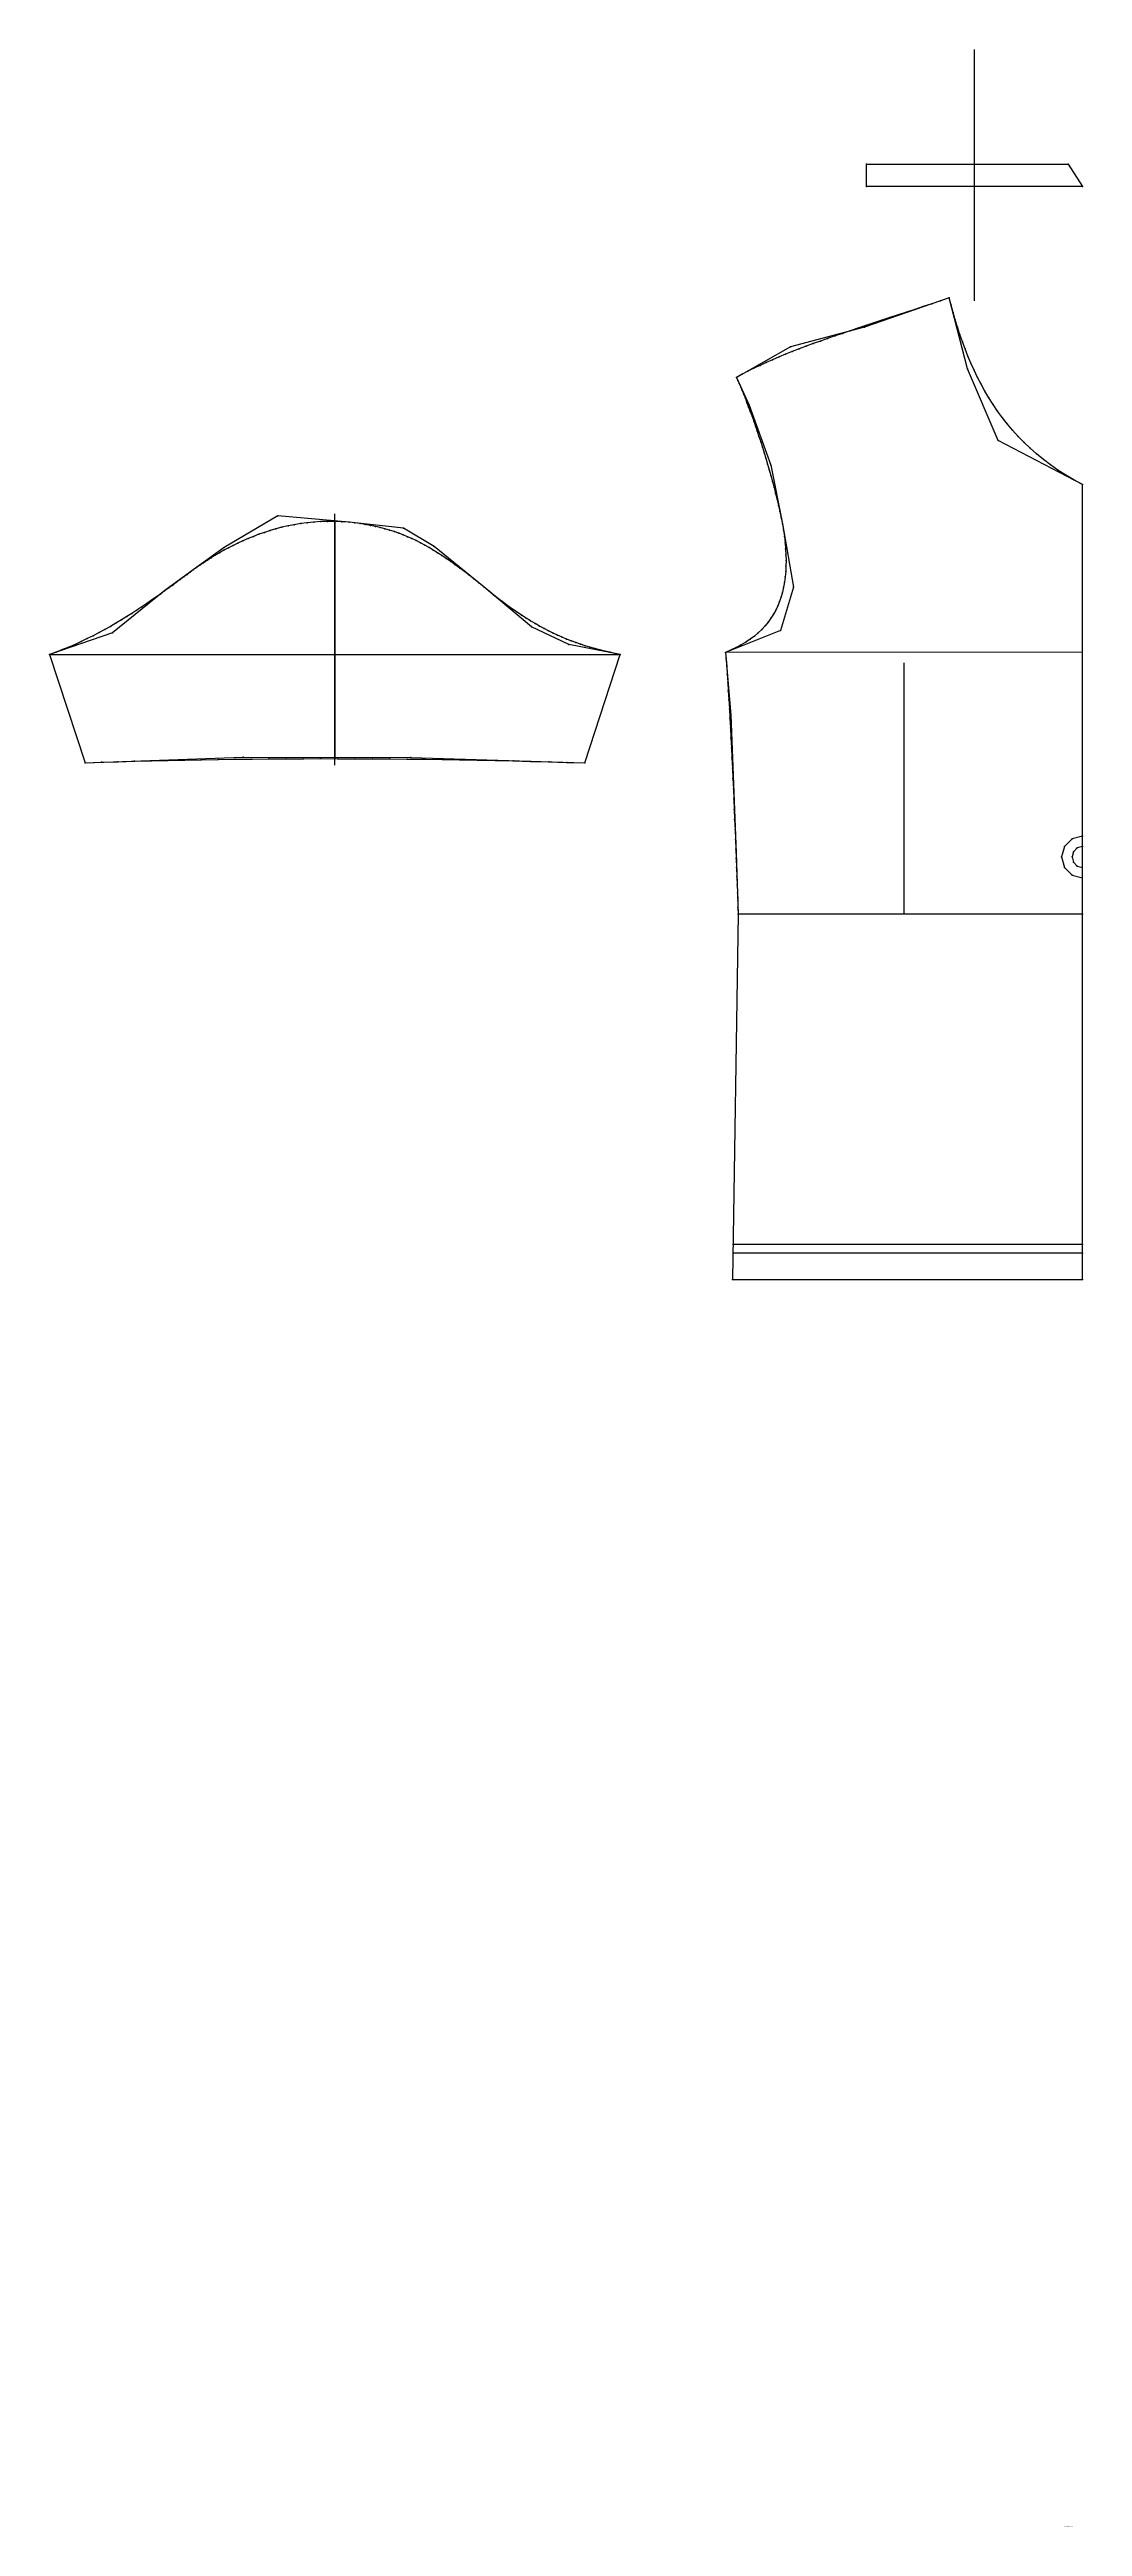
# Model space of a CAD drawing. Extents: x -727 to 1434, y 0 to 1774.
# Drawn here: x -727 to 13, y 0 to 1774 of the extents above; entities that cross this region are included whole.
import ezdxf

# ---------------------------------------------------------------- set-up
doc = ezdxf.new("R2010")
doc.units = 0

# ---------------------------------------------------------------- blocks, each defined once
blk = doc.blocks.new('37_M')
at = {"layer": '1'}
blk.add_lwpolyline([(13.032791, 893.018738), (13.016891, 1462.437012), (6.90062, 1465.763062), (1.05072, 1469.22644), (-4.540054, 1472.822266), (-9.878883, 1476.54541), (-14.972946, 1480.390869), (-19.82943, 1484.353638), (-24.455574, 1488.428467), (-28.858536, 1492.610474), (-33.045509, 1496.894531), (-37.023727, 1501.275635), (-40.800362, 1505.748657), (-44.382599, 1510.308716), (-47.777657, 1514.950439), (-50.992733, 1519.668945), (-54.034988, 1524.459351), (-56.911659, 1529.316406), (-59.629925, 1534.234985), (-62.19698, 1539.210205), (-64.620026, 1544.236816), (-66.90625, 1549.309937), (-69.062851, 1554.424561), (-71.097031, 1559.575439), (-73.015991, 1564.757568), (-74.826912, 1569.966064), (-76.536995, 1575.195679), (-78.153442, 1580.441406), (-79.683449, 1585.69812), (-81.134201, 1590.960938), (-82.512909, 1596.224609), (-88.768593, 1594.065918), (-94.967186, 1591.953491), (-101.107117, 1589.883545), (-107.186768, 1587.852783), (-113.204567, 1585.8573), (-119.158913, 1583.893677), (-125.04821, 1581.958252), (-130.870865, 1580.047241), (-136.62529, 1578.157227), (-142.309891, 1576.284424), (-147.92308, 1574.425293), (-153.463257, 1572.576294), (-158.928833, 1570.733643), (-164.318207, 1568.893799), (-169.629791, 1567.053101), (-174.862, 1565.208008), (-180.013245, 1563.354736), (-185.081909, 1561.489746), (-190.066422, 1559.609619), (-194.965164, 1557.710449), (-199.776581, 1555.788696), (-204.499054, 1553.840698), (-209.130997, 1551.862915), (-213.670807, 1549.851685), (-218.116913, 1547.803467), (-222.467712, 1545.714478), (-226.721588, 1543.581177), (-230.876984, 1541.399902), (-234.932297, 1539.167236), (-233.978806, 1537.027344), (-232.981384, 1534.729248), (-231.943451, 1532.278809), (-230.868439, 1529.681641), (-229.759766, 1526.94397), (-228.621002, 1524.071533), (-227.455475, 1521.07019), (-226.266724, 1517.945801), (-225.058167, 1514.704346), (-223.833252, 1511.351563), (-222.595413, 1507.893433), (-221.348145, 1504.335693), (-220.094879, 1500.684326), (-218.83902, 1496.94519), (-217.584122, 1493.124146), (-216.333557, 1489.227173), (-215.09079, 1485.259888), (-213.859283, 1481.228394), (-212.642487, 1477.13855), (-211.443848, 1472.996094), (-210.266846, 1468.807007), (-209.114883, 1464.577148), (-207.991455, 1460.312378), (-206.899979, 1456.018555), (-205.843933, 1451.701538), (-204.826736, 1447.36731), (-203.851883, 1443.021606), (-202.922791, 1438.67041), (-202.042938, 1434.31958), (-201.289856, 1429.668701), (-200.662872, 1425.12207), (-200.165024, 1420.679688), (-199.799469, 1416.341797), (-199.569305, 1412.108398), (-199.477737, 1407.979858), (-199.527802, 1403.956177), (-199.722641, 1400.037354), (-200.06543, 1396.223755), (-200.559235, 1392.515381), (-201.207184, 1388.912598), (-202.012466, 1385.415283), (-202.978119, 1382.02356), (-204.1073, 1378.737793), (-205.403168, 1375.557983), (-206.86879, 1372.484375), (-208.507339, 1369.516846), (-210.321899, 1366.655884), (-212.315613, 1363.901489), (-214.491608, 1361.253662), (-216.853027, 1358.712646), (-219.402954, 1356.278687), (-222.144531, 1353.951782), (-225.080872, 1351.732178), (-228.215134, 1349.619873), (-231.5504, 1347.615234), (-235.089813, 1345.71814), (-238.836502, 1343.928833), (-242.793594, 1342.247559), (-242.3992, 1337.411743), (-242.005737, 1332.219971), (-241.613724, 1326.698853), (-241.223755, 1320.875), (-240.83638, 1314.775024), (-240.452194, 1308.425537), (-240.071686, 1301.853027), (-239.69545, 1295.084351), (-239.324081, 1288.145874), (-238.958084, 1281.064453), (-238.598053, 1273.866455), (-238.244537, 1266.578735), (-237.898087, 1259.227783), (-237.55925, 1251.840088), (-237.228653, 1244.442505), (-236.906784, 1237.061523), (-236.594238, 1229.723755), (-236.291565, 1222.455811), (-235.999313, 1215.284424), (-235.718048, 1208.235962), (-235.448349, 1201.33728), (-235.190765, 1194.614868), (-234.945862, 1188.095337), (-234.714172, 1181.805298), (-234.496277, 1175.771484), (-234.29274, 1170.020264), (-234.104111, 1164.578491), (-233.930939, 1159.472778), (-233.773819, 1154.729492), (-237.886398, 893.007751)], close=True, dxfattribs=at)
at = {"layer": '2'}
for p in [(-82.512909, 1596.224609), (-82.512909, 1596.224609), (-234.932297, 1539.167236), (-234.932297, 1539.167236), (13.016891, 1462.437012), (13.016891, 1462.437012), (-202.042938, 1434.31958), (-202.042938, 1434.31958), (-242.793594, 1342.247559), (-242.793594, 1342.247559), (12.890594, 1342.256104), (13.022392, 1210.673096), (13.022392, 1203.173096), (-233.773819, 1154.729492), (-233.773819, 1154.729492), (13.024292, 1154.737793), (13.031593, 918.018738), (13.031593, 912.018677), (-237.886398, 893.007751), (-237.886398, 893.007751), (13.032791, 893.018738), (13.032791, 893.018738)]:
    blk.add_point(p, dxfattribs=at)
at = {"layer": '3'}
for p in [(-130.870865, 1580.047241), (-125.04821, 1581.958252), (-119.158913, 1583.893677), (-113.204567, 1585.8573), (-107.186768, 1587.852783), (-101.107117, 1589.883545), (-94.967186, 1591.953491), (-88.768593, 1594.065918), (-81.134201, 1590.960938), (-79.683449, 1585.69812), (-78.153442, 1580.441406), (-185.081909, 1561.489746), (-180.013245, 1563.354736), (-174.862, 1565.208008), (-169.629791, 1567.053101), (-164.318207, 1568.893799), (-158.928833, 1570.733643), (-153.463257, 1572.576294), (-147.92308, 1574.425293), (-143.255249, 1575.121338), (-142.309891, 1576.284424), (-136.62529, 1578.157227), (-76.536995, 1575.195679), (-74.826912, 1569.966064), (-73.015991, 1564.757568), (-226.721588, 1543.581177), (-222.467712, 1545.714478), (-218.116913, 1547.803467), (-213.670807, 1549.851685), (-209.130997, 1551.862915), (-204.499054, 1553.840698), (-199.776581, 1555.788696), (-196.219879, 1561.011475), (-194.965164, 1557.710449), (-190.066422, 1559.609619), (-71.097031, 1559.575439), (-69.51049, 1545.353516), (-69.062851, 1554.424561), (-66.90625, 1549.309937), (-64.620026, 1544.236816), (-233.978806, 1537.027344), (-232.981384, 1534.729248), (-231.943451, 1532.278809), (-230.876984, 1541.399902), (-230.868439, 1529.681641), (-229.759766, 1526.94397), (-62.19698, 1539.210205), (-59.629925, 1534.234985), (-56.911659, 1529.316406), (-228.621002, 1524.071533), (-227.455475, 1521.07019), (-226.266724, 1517.945801), (-225.939056, 1519.265869), (-225.058167, 1514.704346), (-223.833252, 1511.351563), (-54.034988, 1524.459351), (-50.992733, 1519.668945), (-47.777657, 1514.950439), (-44.382599, 1510.308716), (-222.595413, 1507.893433), (-221.348145, 1504.335693), (-220.094879, 1500.684326), (-218.83902, 1496.94519), (-217.584122, 1493.124146), (-47.417526, 1493.907471), (-40.800362, 1505.748657), (-37.023727, 1501.275635), (-33.045509, 1496.894531), (-28.858536, 1492.610474), (-216.333557, 1489.227173), (-215.09079, 1485.259888), (-213.859283, 1481.228394), (-212.642487, 1477.13855), (-211.443848, 1472.996094), (-210.29921, 1476.357422), (-24.455574, 1488.428467), (-19.82943, 1484.353638), (-14.972946, 1480.390869), (-9.878883, 1476.54541), (-4.540054, 1472.822266), (-210.266846, 1468.807007), (-209.114883, 1464.577148), (-207.991455, 1460.312378), (-206.899979, 1456.018555), (1.05072, 1469.22644), (6.90062, 1465.763062), (-205.843933, 1451.701538), (-204.826736, 1447.36731), (-203.851883, 1443.021606), (-202.922791, 1438.67041), (-201.289856, 1429.668701), (-200.662872, 1425.12207), (-200.165024, 1420.679688), (-199.799469, 1416.341797), (-199.569305, 1412.108398), (-199.527802, 1403.956177), (-199.477737, 1407.979858), (-202.012466, 1385.415283), (-201.207184, 1388.912598), (-200.559235, 1392.515381), (-200.06543, 1396.223755), (-199.722641, 1400.037354), (-194.164246, 1388.858643), (-210.321899, 1366.655884), (-208.507339, 1369.516846), (-206.86879, 1372.484375), (-205.403168, 1375.557983), (-204.1073, 1378.737793), (-202.978119, 1382.02356), (-228.215134, 1349.619873), (-225.080872, 1351.732178), (-222.144531, 1353.951782), (-219.402954, 1356.278687), (-216.853027, 1358.712646), (-214.491608, 1361.253662), (-212.315613, 1363.901489), (-203.514801, 1357.978027), (-242.3992, 1337.411743), (-242.005737, 1332.219971), (-238.836502, 1343.928833), (-235.089813, 1345.71814), (-231.5504, 1347.615234), (-241.613724, 1326.698853), (-241.223755, 1320.875), (-240.83638, 1314.775024), (-240.452194, 1308.425537), (-240.071686, 1301.853027), (-239.69545, 1295.084351), (-238.978516, 1297.307861), (-239.324081, 1288.145874), (-238.958084, 1281.064453), (-238.598053, 1273.866455), (-238.244537, 1266.578735), (-237.898087, 1259.227783), (-237.55925, 1251.840088), (-237.228653, 1244.442505), (-236.906784, 1237.061523), (-236.594238, 1229.723755), (-236.291565, 1222.455811), (-235.999313, 1215.284424), (-235.718048, 1208.235962), (5.522392, 1208.663574), (-235.448349, 1201.33728), (-235.213425, 1198.742188), (-235.190765, 1194.614868), (-1.977608, 1195.673096), (0.032288, 1203.173096), (5.522392, 1195.673096), (6.527092, 1199.423096), (6.527092, 1191.923096), (9.272392, 1202.168213), (9.272392, 1189.178223), (-234.945862, 1188.095337), (-234.714172, 1181.805298), (-234.496277, 1175.771484), (0.032288, 1188.173096), (5.522392, 1182.682739), (-234.29274, 1170.020264), (-234.104111, 1164.578491), (-233.930939, 1159.472778)]:
    blk.add_point(p, dxfattribs=at)
at = {"layer": '4'}
blk.add_point((-202.042938, 1434.31958), dxfattribs=at)
at = {"layer": '7'}
blk.add_line((-114.880402, 1154.616211), (-114.880402, 1334.616211), dxfattribs=at)
at = {"layer": '8'}
for points in [[(12.890594, 1342.256104), (-242.793015, 1342.246948)], [(13.022392, 1210.673096), (5.522392, 1208.663574), (0.032288, 1203.173096), (-1.977608, 1195.673096), (0.032288, 1188.173096), (5.522392, 1182.682739), (13.022392, 1180.673096)], [(13.022392, 1203.173096), (9.272392, 1202.168213), (6.527092, 1199.423096), (5.522392, 1195.673096), (6.527092, 1191.923096), (9.272392, 1189.178223), (13.022392, 1188.173096)], [(13.024292, 1154.737793), (-233.773819, 1154.72998)], [(13.031593, 918.018738), (-237.887619, 918.007446)], [(13.031593, 912.018677), (-237.887619, 912.007324)]]:
    blk.add_lwpolyline(points, dxfattribs=at)
at = {"layer": '84'}
blk.add_lwpolyline([(13.032791, 893.018738), (13.016891, 1462.437012), (-47.417526, 1493.907471), (-69.51049, 1545.353516), (-82.512909, 1596.224609), (-143.255249, 1575.121338), (-196.219879, 1561.011475), (-234.932297, 1539.167236), (-225.939056, 1519.265869), (-210.29921, 1476.357422), (-202.042938, 1434.31958), (-194.164246, 1388.858643), (-203.514801, 1357.978027), (-242.793594, 1342.247559), (-238.978516, 1297.307861), (-235.213425, 1198.742188), (-233.773819, 1154.729492), (-237.886398, 893.007751)], close=True, dxfattribs=at)
blk = doc.blocks.new('Pattern2D_768528_M')
at = {"layer": '1'}
blk.add_lwpolyline([(-141.776825, 1691.999878), (2.774567, 1691.999878), (13.032806, 1676.000122), (-141.776825, 1676.000366)], close=True, dxfattribs=at)
at = {"layer": '2'}
for p in [(-141.776825, 1691.999878), (-141.776825, 1691.999878), (2.774567, 1691.999878), (2.774567, 1691.999878), (-141.776825, 1676.000366), (-141.776825, 1676.000366), (-141.776825, 1676.000366), (13.032806, 1676.000122), (13.032806, 1676.000122)]:
    blk.add_point(p, dxfattribs=at)
at = {"layer": '4'}
blk.add_point((-141.776825, 1676.000366), dxfattribs=at)
at = {"layer": '7'}
blk.add_line((-64.372009, 1594), (-64.372009, 1774), dxfattribs=at)
at = {"layer": '8'}
blk.add_lwpolyline([(-141.776825, 1676.000366), (-141.776825, 1692.000366)], dxfattribs=at)
at = {"layer": '84'}
blk.add_lwpolyline([(-141.776825, 1691.999878), (2.774567, 1691.999878), (13.032806, 1676.000122), (-141.776825, 1676.000366)], close=True, dxfattribs=at)
blk = doc.blocks.new('39_M')
at = {"layer": '1'}
blk.add_lwpolyline([(-343.787537, 1263.065552), (-318.371338, 1340.786743), (-322.13092, 1341.532349), (-325.823853, 1342.320801), (-329.454468, 1343.154663), (-333.026978, 1344.036499), (-336.545532, 1344.968628), (-340.014343, 1345.953613), (-343.437744, 1346.994141), (-346.819855, 1348.092407), (-350.164856, 1349.250977), (-353.477051, 1350.472534), (-356.760681, 1351.759399), (-360.019836, 1353.114136), (-363.25885, 1354.539185), (-366.481873, 1356.037109), (-369.693176, 1357.610352), (-372.896912, 1359.261353), (-376.097351, 1360.992798), (-379.298706, 1362.807007), (-382.505188, 1364.706421), (-385.721008, 1366.693726), (-388.950378, 1368.771362), (-392.19754, 1370.941772), (-395.466675, 1373.20752), (-398.762024, 1375.570923), (-402.08783, 1378.03479), (-405.448273, 1380.601318), (-408.847565, 1383.273071), (-412.289978, 1386.052612), (-415.779633, 1388.942383), (-419.443542, 1391.893433), (-423.015594, 1394.732666), (-426.50354, 1397.46167), (-429.914948, 1400.082275), (-433.257446, 1402.596313), (-436.538605, 1405.005493), (-439.766144, 1407.311523), (-442.947571, 1409.516113), (-446.090576, 1411.621094), (-449.202789, 1413.628052), (-452.291809, 1415.53894), (-455.365204, 1417.355225), (-458.430664, 1419.078979), (-461.495819, 1420.71167), (-464.568207, 1422.255127), (-467.655548, 1423.71106), (-470.765381, 1425.081299), (-473.905334, 1426.367554), (-477.083099, 1427.571533), (-480.306213, 1428.694946), (-483.582336, 1429.739624), (-486.919098, 1430.707153), (-490.324097, 1431.599487), (-493.804932, 1432.418213), (-497.369263, 1433.165161), (-501.024719, 1433.841919), (-504.77887, 1434.450439), (-508.639374, 1434.99231), (-512.613831, 1435.46936), (-517.843933, 1435.838501), (-522.984863, 1436.021729), (-528.035522, 1436.027588), (-532.994995, 1435.864258), (-537.862122, 1435.540161), (-542.635986, 1435.063721), (-547.315491, 1434.443237), (-551.899658, 1433.687134), (-556.38739, 1432.803833), (-560.77771, 1431.801514), (-565.06958, 1430.688721), (-569.261963, 1429.473877), (-573.353882, 1428.165039), (-577.344177, 1426.770874), (-581.231934, 1425.299683), (-585.016113, 1423.759766), (-588.695618, 1422.159424), (-592.269531, 1420.507324), (-595.736694, 1418.811523), (-599.09613, 1417.080444), (-602.346863, 1415.322632), (-605.487793, 1413.546265), (-608.517944, 1411.759888), (-611.436279, 1409.97168), (-614.24176, 1408.190186), (-616.933289, 1406.423584), (-619.509949, 1404.68042), (-621.970642, 1402.968994), (-624.314331, 1401.297607), (-626.477173, 1399.72644), (-628.760254, 1398.050903), (-631.161194, 1396.278442), (-633.677673, 1394.416626), (-636.307434, 1392.4729), (-639.048157, 1390.454956), (-641.8974, 1388.369995), (-644.852905, 1386.22583), (-647.912415, 1384.029907), (-651.073425, 1381.789551), (-654.33374, 1379.512451), (-657.69104, 1377.205933), (-661.142944, 1374.877686), (-664.687012, 1372.535156), (-668.321167, 1370.185791), (-672.042908, 1367.83728), (-675.849976, 1365.496826), (-679.739929, 1363.172241), (-683.710571, 1360.87085), (-687.759521, 1358.60022), (-691.88446, 1356.367798), (-696.083008, 1354.181152), (-700.352966, 1352.047852), (-704.691895, 1349.97522), (-709.097473, 1347.970947), (-713.567383, 1346.04248), (-718.099304, 1344.197266), (-722.690918, 1342.442871), (-727.339844, 1340.786743), (-701.921143, 1263.064575), (-690.160156, 1263.474487), (-678.352051, 1263.854248), (-666.497437, 1264.203979), (-654.596741, 1264.523682), (-642.650635, 1264.813599), (-630.65979, 1265.07373), (-618.624512, 1265.304199), (-606.545532, 1265.505127), (-594.423401, 1265.676514), (-582.258728, 1265.818604), (-570.051941, 1265.931396), (-557.803711, 1266.015015), (-545.514587, 1266.069458), (-533.18512, 1266.094971), (-520.815918, 1266.091675), (-508.407471, 1266.059448), (-495.960388, 1265.998657), (-483.47525, 1265.90918), (-470.952576, 1265.79126), (-458.393005, 1265.644897), (-445.797028, 1265.470215), (-433.165222, 1265.267334), (-420.498199, 1265.036377), (-407.796478, 1264.777344), (-395.060669, 1264.490479), (-382.29129, 1264.175659), (-369.488922, 1263.833252), (-356.654175, 1263.463135)], close=True, dxfattribs=at)
at = {"layer": '2'}
for p in [(-522.877563, 1436.264648), (-512.613831, 1435.46936), (-512.613831, 1435.46936), (-624.314331, 1401.297607), (-624.314331, 1401.297607), (-415.779633, 1388.942383), (-415.779633, 1388.942383), (-727.375244, 1340.773071), (-727.339844, 1340.786743), (-727.339844, 1340.786743), (-318.371338, 1340.786743), (-318.371338, 1340.786743), (-701.921143, 1263.064575), (-701.921143, 1263.064575), (-343.787537, 1263.065552), (-343.787537, 1263.065552)]:
    blk.add_point(p, dxfattribs=at)
at = {"layer": '3'}
for p in [(-563.599304, 1439.962891), (-592.269531, 1420.507324), (-588.695618, 1422.159424), (-585.016113, 1423.759766), (-581.231934, 1425.299683), (-577.344177, 1426.770874), (-573.353882, 1428.165039), (-569.261963, 1429.473877), (-565.06958, 1430.688721), (-560.77771, 1431.801514), (-556.38739, 1432.803833), (-551.899658, 1433.687134), (-547.315491, 1434.443237), (-542.635986, 1435.063721), (-537.862122, 1435.540161), (-532.994995, 1435.864258), (-528.035522, 1436.027588), (-522.984863, 1436.021729), (-517.843933, 1435.838501), (-508.639374, 1434.99231), (-504.77887, 1434.450439), (-501.024719, 1433.841919), (-497.369263, 1433.165161), (-493.804932, 1432.418213), (-490.324097, 1431.599487), (-486.919098, 1430.707153), (-483.582336, 1429.739624), (-480.306213, 1428.694946), (-477.083099, 1427.571533), (-473.905334, 1426.367554), (-473.618652, 1431.166138), (-470.765381, 1425.081299), (-467.655548, 1423.71106), (-464.568207, 1422.255127), (-461.495819, 1420.71167), (-621.970642, 1402.968994), (-619.509949, 1404.68042), (-616.933289, 1406.423584), (-614.24176, 1408.190186), (-611.436279, 1409.97168), (-608.517944, 1411.759888), (-605.487793, 1413.546265), (-602.346863, 1415.322632), (-602.227173, 1417.233154), (-599.09613, 1417.080444), (-595.736694, 1418.811523), (-458.430664, 1419.078979), (-455.365204, 1417.355225), (-452.291809, 1415.53894), (-451.665192, 1418.015015), (-449.202789, 1413.628052), (-446.090576, 1411.621094), (-442.947571, 1409.516113), (-439.766144, 1407.311523), (-436.538605, 1405.005493), (-433.257446, 1402.596313), (-647.912415, 1384.029907), (-644.852905, 1386.22583), (-644.633057, 1386.637939), (-641.8974, 1388.369995), (-639.048157, 1390.454956), (-636.307434, 1392.4729), (-633.677673, 1394.416626), (-631.161194, 1396.278442), (-628.760254, 1398.050903), (-626.477173, 1399.72644), (-429.914948, 1400.082275), (-426.50354, 1397.46167), (-423.015594, 1394.732666), (-419.443542, 1391.893433), (-412.289978, 1386.052612), (-672.042908, 1367.83728), (-668.321167, 1370.185791), (-664.687012, 1372.535156), (-661.142944, 1374.877686), (-657.69104, 1377.205933), (-654.33374, 1379.512451), (-651.073425, 1381.789551), (-408.847565, 1383.273071), (-405.448273, 1380.601318), (-402.08783, 1378.03479), (-398.762024, 1375.570923), (-395.466675, 1373.20752), (-392.19754, 1370.941772), (-388.950378, 1368.771362), (-385.721008, 1366.693726), (-704.691895, 1349.97522), (-700.352966, 1352.047852), (-696.083008, 1354.181152), (-691.88446, 1356.367798), (-687.759521, 1358.60022), (-683.710571, 1360.87085), (-682.130249, 1356.296265), (-679.739929, 1363.172241), (-675.849976, 1365.496826), (-382.505188, 1364.706421), (-381.803802, 1360.466553), (-379.298706, 1362.807007), (-376.097351, 1360.992798), (-372.896912, 1359.261353), (-369.693176, 1357.610352), (-366.481873, 1356.037109), (-363.25885, 1354.539185), (-360.019836, 1353.114136), (-356.760681, 1351.759399), (-353.477051, 1350.472534), (-350.164856, 1349.250977), (-722.690918, 1342.442871), (-718.099304, 1344.197266), (-713.567383, 1346.04248), (-709.097473, 1347.970947), (-355.049103, 1347.794678), (-346.819855, 1348.092407), (-343.437744, 1346.994141), (-340.014343, 1345.953613), (-336.545532, 1344.968628), (-333.026978, 1344.036499), (-329.454468, 1343.154663), (-325.823853, 1342.320801), (-322.13092, 1341.532349), (-690.160156, 1263.474487), (-678.352051, 1263.854248), (-666.497437, 1264.203979), (-654.596741, 1264.523682), (-642.650635, 1264.813599), (-630.65979, 1265.07373), (-618.624512, 1265.304199), (-606.545532, 1265.505127), (-594.423401, 1265.676514), (-588.461304, 1267.173218), (-582.258728, 1265.818604), (-570.051941, 1265.931396), (-557.803711, 1266.015015), (-545.514587, 1266.069458), (-533.18512, 1266.094971), (-520.815918, 1266.091675), (-508.407471, 1266.059448), (-495.960388, 1265.998657), (-483.47525, 1265.90918), (-470.952576, 1265.79126), (-468.317017, 1267.04187), (-458.393005, 1265.644897), (-445.797028, 1265.470215), (-433.165222, 1265.267334), (-420.498199, 1265.036377), (-407.796478, 1264.777344), (-395.060669, 1264.490479), (-382.29129, 1264.175659), (-369.488922, 1263.833252), (-356.654175, 1263.463135)]:
    blk.add_point(p, dxfattribs=at)
at = {"layer": '4'}
for p in [(-512.613831, 1435.46936), (-616.086487, 1406.97937), (-624.314331, 1401.297607), (-415.779633, 1388.942383)]:
    blk.add_point(p, dxfattribs=at)
at = {"layer": '7'}
blk.add_line((-522.855591, 1261.513672), (-522.855591, 1441.513672), dxfattribs=at)
at = {"layer": '8'}
for points in [[(-522.877563, 1436.264648), (-522.87146, 1266.264893)], [(-727.375244, 1340.773071), (-318.371338, 1340.787231)]]:
    blk.add_lwpolyline(points, dxfattribs=at)
at = {"layer": '84'}
blk.add_lwpolyline([(-343.787537, 1263.065552), (-318.371338, 1340.786743), (-355.049103, 1347.794678), (-381.803802, 1360.466553), (-415.779633, 1388.942383), (-451.665192, 1418.015015), (-473.618652, 1431.166138), (-512.613831, 1435.46936), (-563.599304, 1439.962891), (-602.227173, 1417.233154), (-624.314331, 1401.297607), (-644.633057, 1386.637939), (-682.130249, 1356.296265), (-727.339844, 1340.786743), (-701.921143, 1263.064575), (-588.461304, 1267.173218), (-468.317017, 1267.04187)], close=True, dxfattribs=at)

msp = doc.modelspace()

# ---------------------------------------------------------------- block references
at = {"layer": '1'}
for name in ['Pattern2D_768528_M', '37_M', '39_M']:
    msp.add_blockref(name, (0, 0), dxfattribs=at)

# ---------------------------------------------------------------- texts
for s in ['STYLE NAME: clo-pattern', 'CREATION DATE: 05-03-2018', 'CREATION TIME: 08:29', 'AUTHOR: CLO Virtual Fashion Inc.', 'PRODUCT: CLO Standalone OnlineAuth 4.0.129', 'VERSION: 3', 'SAMPLE SIZE: M', 'UNITS: METRIC']:
    msp.add_text(s, height=0.25, dxfattribs=at).set_placement((0, 0))

doc.saveas('drawing.dxf')
